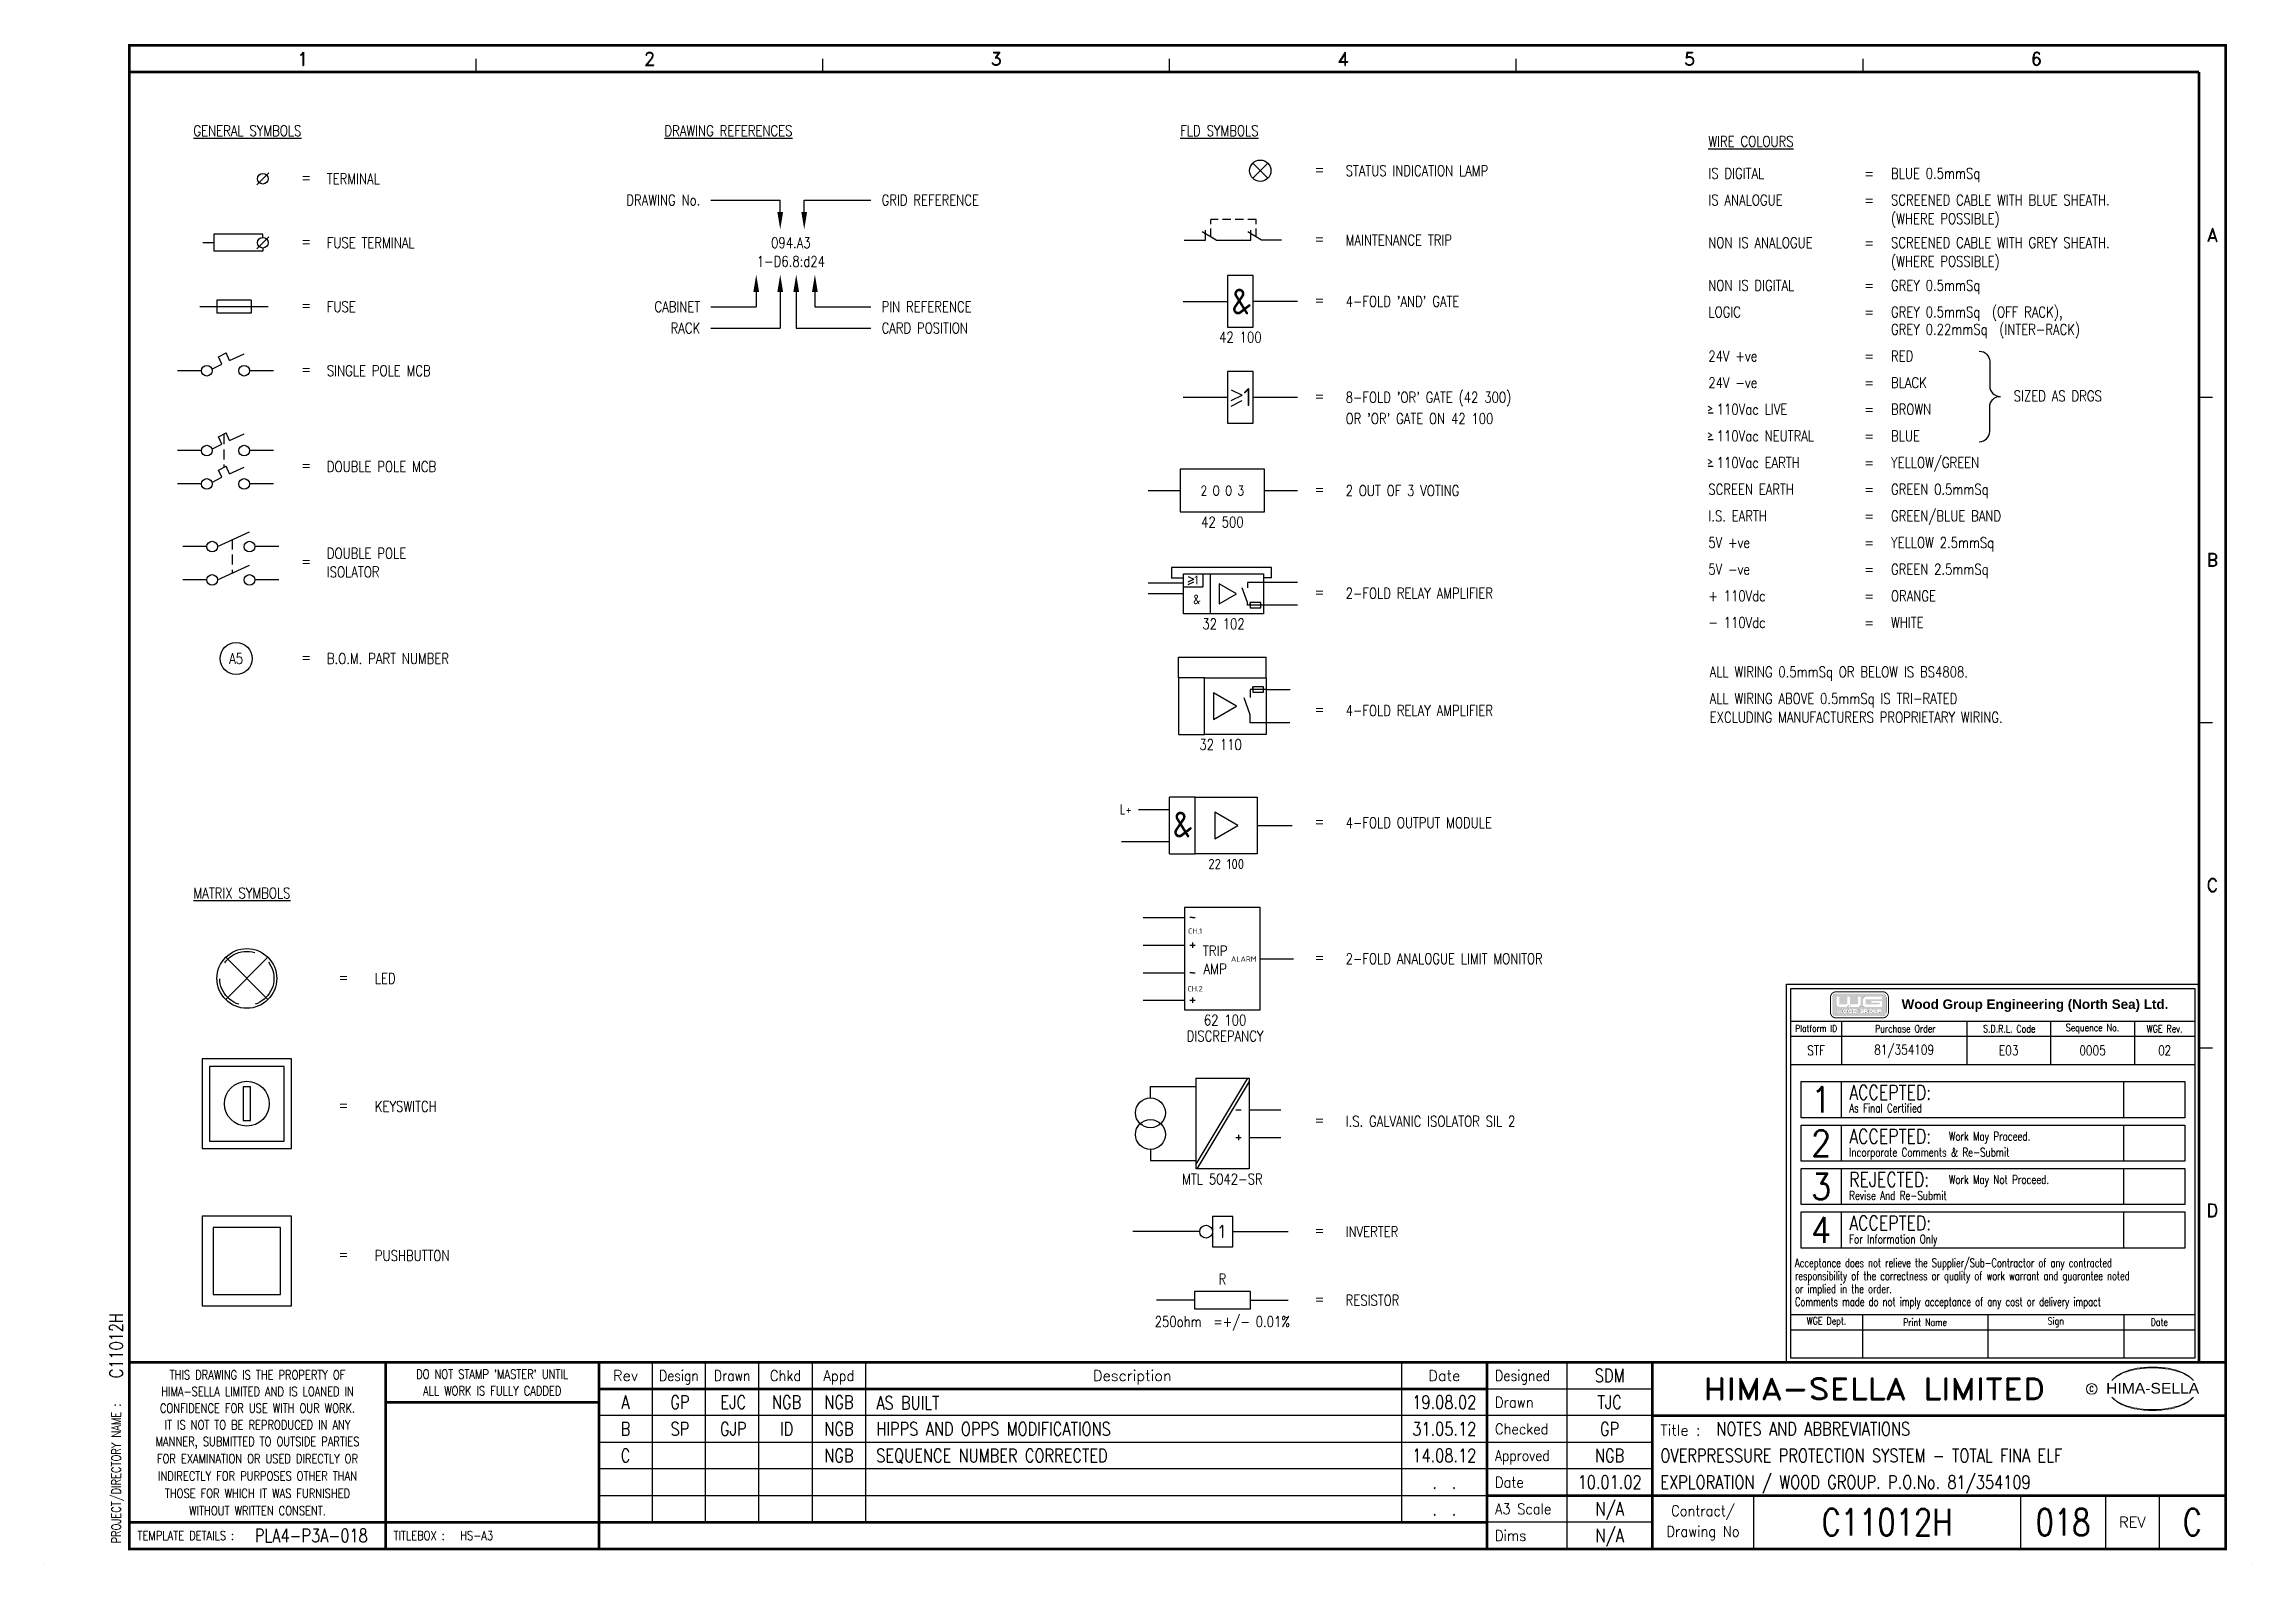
# Model space of a CAD drawing. Extents: x 0 to 414, y 0 to 285.
import ezdxf
from ezdxf.enums import TextEntityAlignment as Align

# ---------------------------------------------------------------- set-up
doc = ezdxf.new("R2010")
doc.units = 0
doc.header["$MEASUREMENT"] = 0
doc.linetypes.add('CONTINU', pattern=[0])
doc.linetypes.add('HIDDEN', pattern=[9.525, 6.35, -3.175])
doc.layers.get('0').update_dxf_attribs({"linetype": 'CONTINUOUS'})
for name, color, linetype in [('01-DRAW', 7, 'CONTINUOUS'), ('02-TEXT', 2, 'CONTINUOUS'), ('COL', 2, 'CONTINU'), ('CUTOUT1', 3, 'HIDDEN'), ('ELAC003$', 7, 'CONTINUOUS'), ('LINE', 1, 'CONTINUOUS'), ('LPK', 1, 'CONTINUOUS'), ('ROW', 2, 'CONTINU'), ('TEXT', 2, 'CONTINUOUS'), ('UPS', 2, 'CONTINUOUS')]:
    doc.layers.add(name, color=color, linetype=linetype)
doc.styles.add('ARIAL', font='arial.ttf', dxfattribs={"height": 2.5})
doc.styles.add('ISO', font='iso.shx', dxfattribs={"height": 2.5})
doc.styles.add('ROMAND', font='ROMAND')
doc.styles.add('ROMANS', font='romans.shx', dxfattribs={"width": 0.8})

msp = doc.modelspace()

# ---------------------------------------------------------------- texts
at = {"color": 1, "linetype": 'Continuous', "insert": (348.2396, 106.073), "char_height": 1.8, "width": 56.3327, "attachment_point": 1}
msp.add_mtext('{\\fSwis721 BT|b1|i0|c0|p34;Wood Group Engineering (North Sea) Ltd.}', dxfattribs=at)
at = {"layer": '01-DRAW', "style": 'ISO'}
for s, height, p in [('1', 3.3768, (225.6063, 219.0492)), ('1', 1.6884, (216.0191, 184.7446)), ('&', 1.809, (216.1382, 181.0858)), ('1', 2.5, (220.8033, 62.5491))]:
    msp.add_text(s, height=height, dxfattribs=at).set_placement(p, align=Align.MIDDLE)
at = {"layer": '02-TEXT', "style": 'ISO', "width": 0.9}
msp.add_text('L+', height=1.9296, dxfattribs=at).set_placement((202.7595, 140.7476), align=Align.CENTER)
at = {"layer": '02-TEXT', "style": 'ISO'}
msp.add_text('22 100', height=1.9296, dxfattribs=at).set_placement((221.6127, 130.4929), align=Align.CENTER)
for s, p in [('CH.1', (215.7765, 118.8737)), ('CH.2', (215.7765, 108.067))]:
    msp.add_text(s, height=1, dxfattribs=at).set_placement(p, align=Align.MIDDLE_CENTER)
at = {"layer": '02-TEXT', "style": 'ROMANS', "width": 0.85}
for s, p in [('TRIP', (219.5416, 115.1729)), ('AMP', (219.5416, 111.7916))]:
    msp.add_text(s, height=1.9296, dxfattribs=at).set_placement(p, align=Align.MIDDLE_CENTER)
at = {"layer": '02-TEXT', "style": 'ISO'}
msp.add_text('ALARM', height=1, dxfattribs=at).set_placement((227.3056, 113.6328), align=Align.MIDDLE_RIGHT)
at = {"layer": 'ELAC003$', "color": 1, "linetype": 'Continuous', "style": 'ROMANS', "width": 0.8}
for s, height, p in [('Platform ID', 1.2758, (332.2267, 100.616)), ('Purchase Order', 1.35, (348.9272, 100.5606)), ('S.D.R.L. Code', 1.35, (368.4235, 100.5606)), ('Sequence No.', 1.35, (384.0323, 100.5606)), ('WGE Rev.', 1.35, (397.5546, 100.5606)), ('WGE Dept.', 1.35, (334.1631, 45.5411)), ('Print Name', 1.35, (352.6356, 45.5411)), ('Sign', 1.35, (377.1548, 45.5411)), ('Date', 1.35, (396.5577, 45.5411))]:
    msp.add_text(s, height=height, dxfattribs=at).set_placement(p, align=Align.MIDDLE)
at = {"layer": 'ELAC003$', "color": 3, "linetype": 'Continuous', "style": 'ROMANS', "width": 0.8889}
for s, p in [('1', (333.1663, 87.2591)), ('2', (333.1663, 79.0867)), ('3', (333.1663, 70.9808)), ('4', (333.1663, 62.8084))]:
    msp.add_text(s, height=4.86, dxfattribs=at).set_placement(p, align=Align.MIDDLE)
at = {"layer": 'ELAC003$', "color": 3, "linetype": 'Continuous', "style": 'ROMANS'}
for s, height, width, p in [('ACCEPTED:', 2.7, 0.8, (338.4173, 88.6079)), ('As Final Certified', 1.62, 0.7333, (338.4173, 85.6902)), ('ACCEPTED:', 2.7, 0.8, (338.4173, 80.3915)), ('Work May Proceed.', 1.62, 0.7333, (357.0989, 80.3915)), ('Incorporate Comments & Re-Submit', 1.62, 0.7333, (338.4173, 77.3924)), ('REJECTED:', 2.7, 0.8, (338.4173, 72.2856)), ('Work May Not Proceed.', 1.62, 0.7333, (357.0989, 72.2856)), ('Revise And Re-Submit', 1.62, 0.7333, (338.4173, 69.2865)), ('ACCEPTED:', 2.7, 0.8, (338.4173, 64.1133)), ('For Information Only', 1.62, 0.7333, (338.4173, 61.1143))]:
    msp.add_text(s, height=height, dxfattribs=dict(at, width=width)).set_placement(p, align=Align.MIDDLE_LEFT)
at = {"layer": 'ELAC003$', "color": 1, "linetype": 'Continuous', "style": 'ROMANS', "width": 0.7}
for s, p in [('Acceptance does not relieve the Supplier/Sub-Contractor of any contracted', (328.2492, 57.4562)), ('responsibility of the correctness or quality of work warrant and guarantee noted', (328.2492, 55.0262)), ('or implied in the order.', (328.2492, 52.5962)), ('Comments made do not imply acceptance of any cost or delivery impact', (328.2492, 50.1662))]:
    msp.add_text(s, height=1.62, dxfattribs=at).set_placement(p, align=Align.TOP_LEFT)
at = {"layer": 'TEXT', "style": 'ROMANS', "width": 0.8}
for s, p in [('%%UGENERAL SYMBOLS', (28, 269)), ('%%UFLD SYMBOLS', (213, 269)), ('TERMINAL', (52.9969, 260)), ('STATUS INDICATION LAMP', (244, 261.5)), ('GRID REFERENCE', (157, 256)), ('FUSE TERMINAL', (53, 248)), ('MAINTENANCE TRIP', (244, 248.5)), ('FUSE', (53, 236)), ('PIN REFERENCE', (157, 236)), ("4-FOLD 'AND' GATE", (244, 237)), ('CARD POSITION', (157, 232)), ('SINGLE POLE MCB', (53, 224)), ("8-FOLD 'OR' GATE (42 300)", (244, 219)), ("OR 'OR' GATE ON 42 100", (244, 215)), ('DOUBLE POLE MCB', (53, 206)), ('2 OUT OF 3 VOTING', (244, 201.5)), ('DOUBLE POLE', (53, 189.75)), ('ISOLATOR', (53, 186.25)), ('2-FOLD RELAY AMPLIFIER', (244, 182.25)), ('B.O.M. PART NUMBER', (53, 170)), ('4-FOLD RELAY AMPLIFIER', (244, 160.25)), ('4-FOLD OUTPUT MODULE', (244, 139.206)), ('%%UMATRIX SYMBOLS', (28, 126)), ('2-FOLD ANALOGUE LIMIT MONITOR', (244, 113.706)), ('LED', (62, 110)), ('KEYSWITCH', (62, 86)), ('I.S. GALVANIC ISOLATOR SIL 2', (244, 83.206)), ('INVERTER', (244, 62.5)), ('PUSHBUTTON', (62, 58)), ('RESISTOR', (244, 49.6379))]:
    msp.add_text(s, height=2, dxfattribs=at).set_placement(p, align=Align.MIDDLE_LEFT)
for s, height, p in [('%%UDRAWING REFERENCES', 2, (128.2895, 269)), ('094.A3', 2, (140, 248)), ('1-D6.8:d24', 2, (140, 244.5)), ('2 O O 3', 1.8, (220.9, 201.5)), ('A5', 2, (36, 170)), ('STF', 1.8, (332.2029, 96.5075)), ('81/354109', 1.8, (348.7153, 96.5075)), ('E03', 1.8, (368.3175, 96.5075)), ('0005', 1.8, (384.0325, 96.5075)), ('02', 1.8, (397.5545, 96.5075))]:
    msp.add_text(s, height=height, dxfattribs=at).set_placement(p, align=Align.MIDDLE)
for s, p in [('%%UWIRE COLOURS', (312, 266)), ('IS DIGITAL', (312, 260)), ('=', (341.25, 260)), ('BLUE 0.5mmSq', (346.25, 260)), ('IS ANALOGUE', (312, 255)), ('SCREENED CABLE WITH BLUE SHEATH.', (346.25, 255)), ('=', (341.25, 255)), ('(WHERE POSSIBLE)', (346.25, 251.5)), ('NON IS ANALOGUE', (312, 247)), ('SCREENED CABLE WITH GREY SHEATH.', (346.25, 247)), ('=', (341.25, 247)), ('(WHERE POSSIBLE)', (346.25, 243.5)), ('NON IS DIGITAL', (312, 239)), ('=', (341.25, 239)), ('GREY 0.5mmSq', (346.25, 239)), ('LOGIC', (312, 234)), ('GREY 0.5mmSq  (OFF RACK),', (346.25, 234)), ('=', (341.25, 234)), ('GREY 0.22mmSq  (INTER-RACK)', (346.25, 230.75)), ('24V +ve', (312, 225.75)), ('RED', (346.25, 225.75)), ('=', (341.25, 225.75)), ('24V -ve', (312, 220.75)), ('=', (341.25, 220.75)), ('BLACK', (346.25, 220.75)), ('SIZED AS DRGS', (369.25, 218.25)), ('110Vac LIVE', (313.5773, 215.75)), ('=', (341.25, 215.75)), ('BROWN', (346.25, 215.75)), ('110Vac NEUTRAL', (313.5773, 210.75)), ('=', (341.25, 210.75)), ('BLUE', (346.25, 210.75)), ('110Vac EARTH', (313.5773, 205.75)), ('YELLOW/GREEN', (346.25, 205.75)), ('=', (341.25, 205.75)), ('SCREEN EARTH', (312, 200.75)), ('=', (341.25, 200.75)), ('GREEN 0.5mmSq', (346.25, 200.75)), ('I.S. EARTH', (312, 195.75)), ('=', (341.25, 195.75)), ('GREEN/BLUE BAND', (346.25, 195.75)), ('5V +ve', (312, 190.75)), ('=', (341.25, 190.75)), ('YELLOW 2.5mmSq', (346.25, 190.75)), ('5V -ve', (312, 185.75)), ('=', (341.25, 185.75)), ('GREEN 2.5mmSq', (346.25, 185.75)), ('+ 110Vdc', (312, 180.75)), ('ORANGE', (346.25, 180.75)), ('=', (341.25, 180.75)), ('- 110Vdc', (312, 175.75)), ('=', (341.25, 175.75)), ('WHITE', (346.25, 175.75)), ('ALL WIRING 0.5mmSq OR BELOW IS BS4808.', (312.25, 166.5)), ('ALL WIRING ABOVE 0.5mmSq IS TRI-RATED', (312.25, 161.5)), ('EXCLUDING MANUFACTURERS PROPRIETARY WIRING.', (312.25, 158))]:
    msp.add_text(s, height=2, dxfattribs=at).set_placement(p)
for s, p in [('=', (240, 261.75)), ('=', (50, 260.25)), ('DRAWING No.', (123, 256)), ('=', (50, 248.25)), ('=', (240, 248.75)), ('=', (50, 236.25)), ('CABINET', (123, 236)), ('=', (240, 237.25)), ('RACK', (123, 232)), ('=', (50, 224.25)), ('=', (240, 219.25)), ('=', (50, 206.25)), ('=', (240, 201.75)), ('=', (50, 188.25)), ('=', (240, 182.5)), ('=', (50, 170.25)), ('=', (240, 160.5)), ('=', (240, 139.456)), ('=', (240, 113.956)), ('=', (57, 110.25)), ('=', (57, 86.25)), ('=', (240, 83.456)), ('=', (240, 62.75)), ('=', (57, 58.25)), ('=', (240, 49.8879))]:
    msp.add_text(s, height=2, dxfattribs=at).set_placement(p, align=Align.MIDDLE_RIGHT)
for s, p in [('42 100', (224.2642, 229.2817)), ('42 500', (220.9001, 194.6056)), ('32 102', (221.1086, 175.507)), ('32 110', (220.562, 152.8556)), ('DISCREPANCY', (221.4, 98.185)), ('62 100', (221.4, 101.185)), ('MTL 5042-SR', (220.9, 71.3686)), ('R', (220.9, 52.6186)), ('250ohm  =+/- 0.01%', (220.9, 44.6186))]:
    msp.add_text(s, height=2, dxfattribs=at).set_placement(p, align=Align.CENTER)
at = {"layer": 'TEXT', "style": 'ROMANS'}
for p in [(311.8, 216.4786), (311.8, 211.4786), (311.8, 206.4786)]:
    msp.add_text('>', height=1, dxfattribs=at).set_placement(p)
at = {"layer": 'UPS', "insert": (156, 31.6443), "char_height": 2.5, "width": 87, "attachment_point": 1, "rotation": 0.068755, "style": 'ROMANS'}
msp.add_mtext('AS BUILT', dxfattribs=at)
at = {"layer": 'UPS', "char_height": 2.5, "width": 87, "attachment_point": 1, "style": 'ROMANS'}
for s, insert in [('HIPPS AND OPPS MODIFICATIONS', (156, 26.75)), ('SEQUENCE NUMBER CORRECTED', (156, 21.75))]:
    msp.add_mtext(s, dxfattribs=dict(at, insert=insert))

# ---------------------------------------------------------------- blocks, each defined once
blk = doc.blocks.new('EDREV')
at = {"color": 2, "style": 'ROMANS', "width": 0.8}
for tag, p in [('DES', (129.2, 29.25)), ('DRN', (139.2, 29.25)), ('CHKD', (149.2, 29.25)), ('DES', (129.2, 24.25)), ('DRN', (139.2, 24.25)), ('CHKD', (149.2, 24.25)), ('DES', (129.2, 19.25)), ('DRN', (139.2, 19.25)), ('CHKD', (149.2, 19.25)), ('DES', (129.2, 14.25)), ('DRN', (139.2, 14.25)), ('CHKD', (149.2, 14.25)), ('DES', (129.2, 9.25)), ('DRN', (139.2, 9.25)), ('CHKD', (149.2, 9.25))]:
    blk.add_attdef(tag, text='', height=2.5, dxfattribs=at).set_placement(p, align=Align.CENTER)
blk = doc.blocks.new('AND')
at = {"layer": '01-DRAW', "style": 'ISO'}
blk.add_text('&', height=4.8241, dxfattribs=at).set_placement((183.3356, 222.2201), align=Align.MIDDLE)
blk = doc.blocks.new('HS-A3')
at = {"color": 1}
for p, q in [((81, 280), (81, 282.5)), ((146, 280), (146, 282.5)), ((211, 280), (211, 282.5)), ((276, 280), (276, 282.5)), ((341, 280), (341, 282.5)), ((404, 219), (406.5, 219)), ((404, 158), (406.5, 158)), ((404, 97), (406.5, 97)), ((114, 38), (114, 8)), ((124, 8), (124, 38)), ((134, 8), (134, 38)), ((144, 38), (144, 8)), ((154, 38), (154, 8)), ((254.5, 38), (254.5, 8)), ((285.5, 38), (285.5, 3)), ((270.5, 33), (301.5, 33)), ((301.5, 28), (104, 28)), ((104, 23), (301.5, 23)), ((301.5, 18), (104, 18)), ((104, 13), (270.5, 13)), ((320.5, 13), (320.5, 3)), ((370.5, 13), (370.5, 3)), ((386.5, 3), (386.5, 13)), ((396.5, 13), (396.5, 3)), ((301.5, 8), (270.5, 8)), ((0, 0), (0, 0.025)), ((413.9, 0), (413.9, 0.025))]:
    blk.add_line(p, q, dxfattribs=at)
at = {"color": 1, "const_width": 0.5}
blk.add_lwpolyline([(16, 3), (409, 3), (409, 285), (16, 285)], close=True, dxfattribs=at)
for points in [[(16, 280), (404, 280)], [(404, 38), (404, 280)], [(409, 38), (16, 38)], [(64, 3), (64, 38)], [(104, 3), (104, 38)], [(270.5, 38), (270.5, 3)], [(301.5, 3), (301.5, 38)], [(270.5, 33), (104, 33)], [(104, 30.5), (64, 30.5)], [(409, 28), (301.5, 28)], [(270.5, 13), (409, 13)], [(270.5, 8), (16, 8)]]:
    blk.add_lwpolyline(points, dxfattribs=at)
at = {"color": 3, "lineweight": 13}
blk.add_circle((383.8795, 33), 1, dxfattribs=at)
for centre, radius, start, end in [((392.604, 29.3277), 7.2401, 106.0532, 133.5024), ((392.8763, 29.5135), 7.2999, 130.419, 136.057), ((392.1149, 30.6001), 5.9804, 122.244, 131.6154), ((391.752, 31.2819), 5.2104, 111.8206, 122.8668), ((393.7772, 27.1992), 9.7601, 107.5931, 113.9452), ((395.0991, 20.9965), 15.9367, 89.2698, 106.3911), ((394.0978, 26.015), 10.9859, 96.0146, 107.3203), ((395.2933, 18.8099), 18.2818, 92.8917, 97.3734), ((395.2419, 21.3644), 15.7281, 89.7805, 93.1738), ((395.5053, 20.9965), 15.9367, 73.6089, 90.7302), ((395.3626, 21.3644), 15.7281, 86.8262, 90.2195), ((395.3112, 18.8099), 18.2818, 82.6266, 87.1083), ((396.5067, 26.015), 10.9859, 72.6797, 83.9854), ((396.8272, 27.1992), 9.7601, 66.0548, 72.4069), ((398.0005, 29.3277), 7.2401, 46.4976, 73.9468), ((398.8524, 31.2819), 5.2104, 57.1332, 68.1794), ((398.4895, 30.6001), 5.9804, 48.3846, 57.756), ((397.7282, 29.5135), 7.2999, 43.943, 49.581), ((392.8763, 36.545), 7.2999, 223.943, 229.581), ((392.604, 36.7308), 7.2401, 226.4976, 253.9468), ((392.1149, 35.4585), 5.9804, 228.3846, 237.756), ((391.752, 34.7766), 5.2104, 237.1332, 248.1794), ((393.7772, 38.8593), 9.7601, 246.0548, 252.4069), ((395.0991, 45.062), 15.9367, 253.6089, 270.7302), ((394.0978, 40.0435), 10.9859, 252.6797, 263.9854), ((395.2933, 47.2486), 18.2818, 262.6266, 267.1083), ((395.2419, 44.6941), 15.7281, 266.8262, 270.2195), ((395.5053, 45.062), 15.9367, 269.2698, 286.3911), ((395.3626, 44.6941), 15.7281, 269.7805, 273.1738), ((395.3112, 47.2486), 18.2818, 272.8917, 277.3734), ((396.5067, 40.0435), 10.9859, 276.0146, 287.3203), ((396.8272, 38.8593), 9.7601, 287.5931, 293.9452), ((398.0005, 36.7308), 7.2401, 286.0532, 313.5024), ((398.8524, 34.7766), 5.2104, 291.8206, 302.8668), ((398.4895, 35.4585), 5.9804, 302.244, 311.6154), ((397.7282, 36.545), 7.2999, 310.419, 316.057)]:
    blk.add_arc(centre, radius, start, end, dxfattribs=at)
at = {"color": 2, "style": 'ROMAND'}
for s, p in [('1', (48.5, 282.5)), ('2', (113.5, 282.5)), ('3', (178.5, 282.5)), ('4', (243.5, 282.5)), ('5', (308.5, 282.5)), ('6', (373.5, 282.5)), ('A', (406.5, 249.5)), ('B', (406.5, 188.5)), ('C', (406.5, 127.5)), ('D', (406.5, 66.5))]:
    blk.add_text(s, height=2.5, dxfattribs=at).set_placement(p, align=Align.MIDDLE)
at = {"color": 3, "lineweight": 13, "style": 'ROMANS', "width": 0.8}
for s, p in [('HIMA-SELLA LIMITED AND IS LOANED IN', (40, 32.5193)), ('THIS DRAWING IS THE PROPERTY OF', (40, 35.6443)), ("DO NOT STAMP 'MASTER' UNTIL", (84, 35.7693)), ('ALL WORK IS FULLY CADDED', (84, 32.6443)), ('CONFIDENCE FOR USE WITH OUR WORK.', (40, 29.3879)), ('IT IS NOT TO BE REPRODUCED IN ANY', (40, 26.2629)), ('MANNER, SUBMITTED TO OUTSIDE PARTIES', (40, 23.1379)), ('FOR EXAMINATION OR USED DIRECTLY OR', (40, 19.9054)), ('INDIRECTLY FOR PURPOSES OTHER THAN', (40, 16.6554)), ('THOSE FOR WHICH IT WAS FURNISHED', (40, 13.4054)), ('WITHOUT WRITTEN CONSENT.', (40, 10.1554))]:
    blk.add_text(s, height=1.7, dxfattribs=at).set_placement(p, align=Align.MIDDLE_CENTER)
at = {"color": 4, "style": 'ROMAND'}
for s, p in [('Rev', (109, 34.5)), ('Description', (204, 34.5)), ('Date', (262.5, 34.5))]:
    blk.add_text(s, height=2, dxfattribs=at).set_placement(p, align=Align.CENTER)
for s, width, p in [('Design', 0.85, (119, 34.5)), ('Drawn', 0.85, (129, 34.5)), ('Chkd', 0.9, (139, 34.5)), ('Appd', 0.9, (149, 34.5))]:
    blk.add_text(s, height=2, dxfattribs=dict(at, width=width)).set_placement(p, align=Align.CENTER)
for s, width, p in [('Designed', 0.87, (272, 34.5)), ('Drawn', 0.9, (272, 29.5)), ('Checked', 0.9, (272, 24.5)), ('Approved', 0.85, (272, 19.5)), ('Date', 0.9, (272, 14.5)), ('A3 Scale', 0.9, (272, 9.5)), ('Dims', 0.9, (272, 4.5))]:
    blk.add_text(s, height=2, dxfattribs=dict(at, width=width)).set_placement(p)
at = {"color": 1, "style": 'ROMAND', "width": 1.15}
blk.add_text('HIMA-SELLA LIMITED', height=4, dxfattribs=at).set_placement((343.0965, 33), align=Align.MIDDLE)
at = {"color": 3, "lineweight": 13, "style": 'ROMANS', "width": 0.8}
blk.add_text('C', height=1, dxfattribs=at).set_placement((383.8436, 32.5), align=Align.CENTER)
at = {"color": 1, "style": 'ARIAL', "width": 1.05}
blk.add_text('HIMA-SELLA', height=2, dxfattribs=at).set_placement((395.3022, 32.1293), align=Align.CENTER)
at = {"color": 3, "style": 'ROMANS', "width": 0.8}
blk.add_text('PROJECT/DIRECTORY NAME :', height=1.7, rotation=90, dxfattribs=at).set_placement((13.5, 4), align=Align.MIDDLE_LEFT)
at = {"color": 4, "style": 'ROMAND'}
blk.add_text('Title :', height=2, dxfattribs=at).set_placement((303, 24.25))
at = {"color": 4, "style": 'ROMAND', "width": 0.9}
for s, p in [('Contract/', (311, 10)), ('Drawing No', (311, 6))]:
    blk.add_text(s, height=2, dxfattribs=at).set_placement(p, align=Align.MIDDLE)
at = {"color": 4, "style": 'ROMAND'}
blk.add_text('REV', height=2, dxfattribs=at).set_placement((391.5, 8), align=Align.MIDDLE)
at = {"color": 3, "style": 'ROMANS', "width": 0.8}
for s, p in [('TEMPLATE DETAILS :', (17.5, 5.5)), ('TITLEBOX :', (65.5, 5.5)), ('HS-A3', (78, 5.5))]:
    blk.add_text(s, height=1.7, dxfattribs=at).set_placement(p, align=Align.MIDDLE_LEFT)
at = {"layer": 'COL', "style": 'ROMAND', "flags": 9}
for tag, p in [('COL1', (48.5, 282.5)), ('COL2', (113.5, 282.5)), ('COL3', (178.5, 282.5)), ('COL4', (243.5, 282.5)), ('COL5', (308.5, 282.5)), ('COL6', (373.5, 282.5))]:
    blk.add_attdef(tag, p, '', height=2.5, dxfattribs=at)
at = {"layer": 'ROW', "style": 'ROMAND', "flags": 9}
for tag, p in [('ROW1', (406.5, 249.5)), ('ROW2', (406.5, 188.5)), ('ROW3', (406.5, 127.5)), ('ROW4', (406.5, 66.5))]:
    blk.add_attdef(tag, p, '', height=2.5, dxfattribs=at)
at = {"layer": 'UPS', "color": 3, "style": 'ROMANS', "width": 0.8, "flags": 8}
blk.add_attdef('PROJS->NOMPRO', text='', height=1.7, rotation=90, dxfattribs=at).set_placement((13.5, 35), align=Align.MIDDLE_LEFT)
at = {"layer": 'UPS', "style": 'ROMANS', "width": 2.7474, "flags": 8}
blk.add_attdef('PLANOS->MCAN1', text='', height=2.5, rotation=0.069611, dxfattribs=at).set_placement((156, 31.6443), (243, 31.75), align=Align.FIT)
at = {"layer": 'UPS', "style": 'ROMANS', "width": 0.8, "flags": 8}
for tag, height, p in [('PLANOS->VERIF', 2.5, (293.5, 34.25)), ('PLANOS->CANVI1', 2.5, (109, 29.25)), ('PLANOS->NCAN1', 2.5, (149, 29.25)), ('PLANOS->DCAN1', 2.5, (262.5, 29.25)), ('PLANOS->ORIG', 2.5, (293.5, 29.25)), ('PLANOS->CANVI2', 2.5, (109, 24.25)), ('PLANOS->NCAN2', 2.5, (149, 24.25)), ('PLANOS->DCAN2', 2.5, (262.5, 24.25)), ('PLANOS->HECHF', 2.5, (293.5, 24.25)), ('PLANOS->CANVI3', 2.5, (109, 19.25)), ('PLANOS->NCAN3', 2.5, (149, 19.25)), ('PLANOS->DCAN3', 2.5, (262.5, 19.25)), ('PLANOS->HECHD', 2.5, (293.5, 19.25)), ('PLANOS->CANVI4', 2.5, (109, 14.25)), ('PLANOS->NCAN4', 2.5, (149, 14.25)), ('PLANOS->DCAN4', 2.5, (262.5, 14.25)), ('PLANOS->DATACREA', 2.5, (293.5, 14.25)), ('PLANOS->CANVI5', 2.5, (109, 9.25)), ('PLANOS->NCAN5', 2.5, (149, 9.25)), ('PLANOS->DCAN5', 2.5, (262.5, 9.25)), ('PLANOS->NR1', 2.5, (293.5, 9.25)), ('PROJS->DESCPRO3', 5, (345.5, 5.5)), ('PLANOS->PLANO', 5, (378.5, 5.5)), ('PLANOS->USER', 5, (402.75, 5.5)), ('PLANOS->NR2', 2.5, (293.5, 4.25))]:
    blk.add_attdef(tag, text='', height=height, dxfattribs=at).set_placement(p, align=Align.CENTER)
at = {"layer": 'UPS', "style": 'ROMANS', "flags": 8}
for tag, width, p, p2 in [('PLANOS->MCAN2', 2.6868, (156, 26.75), (243, 26.75)), ('PLANOS->MCAN3', 2.6868, (156, 21.75), (243, 21.75)), ('PLANOS->MCAN4', 2.6769, (156, 16.75), (243, 16.75)), ('PLANOS->MCAN5', 2.6868, (156, 11.75), (243, 11.75))]:
    blk.add_attdef(tag, text='', height=2.5, dxfattribs=dict(at, width=width)).set_placement(p, p2, align=Align.FIT)
at = {"layer": 'UPS', "style": 'ROMANS', "width": 0.8, "flags": 8}
blk.add_attdef('PLANOS->DENOM', (313.5, 24.25), '', height=2.5, dxfattribs=at)
at = {"layer": 'UPS', "color": 4, "style": 'ROMANS', "width": 0.8, "flags": 8}
for tag, p in [('PROJS->DESCPRO1', (303, 19.25)), ('PROJS->DESCPRO2', (303, 14.25))]:
    blk.add_attdef(tag, p, '', height=2.5, dxfattribs=at)
at = {"layer": 'UPS', "color": 3, "style": 'ROMANS', "width": 0.8, "flags": 8}
blk.add_attdef('PLANOS->PROTOTIPO', text='', height=1.7, dxfattribs=at).set_placement((39.5, 5.5), align=Align.MIDDLE_LEFT)
at = {"layer": 'UPS', "style": 'ROMANS', "width": 0.8, "flags": 8}
blk.add_attdef('PLANOS->OBS4', text='', height=2.5, dxfattribs=at).set_placement((107, 5.5), align=Align.MIDDLE_LEFT)

# ---------------------------------------------------------------- hatches: boundary and pattern name
at = {"linetype": 'Continuous'}
h = msp.add_hatch(color=1, dxfattribs=at)
edge = h.paths.add_edge_path(flags=16)
edge.add_line((341.6261, 106.0573), (344.5759, 106.0573))
edge.add_line((344.5759, 106.0573), (344.5759, 106.5575))
edge.add_line((344.5759, 106.5575), (341.3699, 106.5575))
edge.add_arc((341.3699, 106.1924), 0.3652, 90.001327, 179.998673)
edge.add_line((341.0047, 106.1924), (341.0047, 105.0248))
edge.add_arc((341.3699, 105.0248), 0.3652, 180.002111, 269.999458)
edge.add_line((341.3699, 104.6597), (344.5759, 104.6597))
edge.add_line((344.5759, 104.6597), (344.5759, 105.7651))
edge.add_line((344.5759, 105.7651), (342.5712, 105.7651))
edge.add_line((342.5712, 105.7651), (342.5712, 105.4365))
edge.add_line((342.5712, 105.4365), (344.1085, 105.4365))
edge.add_line((344.1085, 105.4365), (344.1085, 105.1225))
edge.add_line((344.1085, 105.1225), (341.6261, 105.1225))
edge.add_arc((341.6261, 105.2503), 0.1278, 180.001327, 269.998673, ccw=False)
edge.add_line((341.4983, 105.2503), (341.4983, 105.9295))
edge.add_arc((341.6261, 105.9295), 0.1278, 90.001327, 179.998673, ccw=False)
edge = h.paths.add_edge_path(flags=16)
edge.add_arc((342.6639, 103.9698), 0.2294, 359.716536, 449.713883)
edge.add_line((342.6651, 104.1991), (342.2501, 104.1991))
edge.add_arc((342.2512, 103.9697), 0.2294, 90.284862, 180.282208)
edge.add_line((342.0219, 103.9686), (342.0219, 103.7632))
edge.add_arc((342.2512, 103.7621), 0.2294, 179.716549, 269.713896)
edge.add_line((342.2501, 103.5327), (342.6651, 103.5327))
edge.add_arc((342.6639, 103.7621), 0.2294, 270.28736, 360.284707)
edge.add_line((342.8933, 103.7632), (342.8933, 103.9686))
edge = h.paths.add_edge_path(flags=0)
edge.add_arc((344.2791, 103.9515), 0.081, -90, 90, ccw=False)
edge.add_line((344.2791, 103.8705), (344.0716, 103.8705))
edge.add_arc((344.0716, 103.9515), 0.081, 90, 270, ccw=False)
edge.add_line((344.0716, 104.0325), (344.2791, 104.0325))
edge = h.paths.add_edge_path(flags=16)
edge.add_line((344.0208, 103.5327), (344.0208, 103.6898))
edge.add_line((344.0208, 103.6898), (344.2948, 103.6898))
edge.add_arc((344.2948, 103.9444), 0.2547, 270, 450)
edge.add_line((344.2948, 104.1991), (343.8277, 104.1991))
edge.add_line((343.8277, 104.1991), (343.8277, 103.5327))
edge.add_line((343.8277, 103.5327), (344.0208, 103.5327))
edge = h.paths.add_edge_path(flags=16)
edge.add_line((343.4362, 103.6993), (343.2815, 103.6993))
edge.add_arc((343.2821, 103.814), 0.1147, 179.716549, 269.713896, ccw=False)
edge.add_line((343.1674, 103.8146), (343.1674, 104.1991))
edge.add_line((343.1674, 104.1991), (342.9495, 104.1991))
edge.add_line((342.9495, 104.1991), (342.9495, 103.7632))
edge.add_arc((343.1789, 103.7621), 0.2294, 179.715293, 269.71264)
edge.add_line((343.1777, 103.5327), (343.5399, 103.5327))
edge.add_arc((343.5388, 103.7621), 0.2294, 270.286104, 360.283451)
edge.add_line((343.7682, 103.7632), (343.7682, 104.1991))
edge.add_line((343.7682, 104.1991), (343.5503, 104.1991))
edge.add_line((343.5503, 104.1991), (343.5503, 103.8146))
edge.add_arc((343.4356, 103.814), 0.1147, -89.713896, 0.283451, ccw=False)
edge = h.paths.add_edge_path(flags=0)
edge.add_arc((342.5608, 103.9178), 0.1147, 359.716549, 449.713896)
edge.add_line((342.5613, 104.0325), (342.3538, 104.0325))
edge.add_arc((342.3544, 103.9178), 0.1147, 90.286104, 180.283451)
edge.add_line((342.2397, 103.9173), (342.2397, 103.8146))
edge.add_arc((342.3544, 103.814), 0.1147, 179.716549, 269.713896)
edge.add_line((342.3538, 103.6993), (342.5613, 103.6993))
edge.add_arc((342.5608, 103.814), 0.1147, 270.286104, 360.283451)
edge.add_line((342.6754, 103.8146), (342.6754, 103.9173))
edge = h.paths.add_edge_path(flags=0)
edge.add_arc((338.7044, 103.9178), 0.1147, 359.714038, 449.711385)
edge.add_line((338.705, 104.0325), (338.4975, 104.0325))
edge.add_arc((338.4981, 103.9178), 0.1147, 90.286104, 180.283451)
edge.add_line((338.3834, 103.9173), (338.3834, 103.8146))
edge.add_arc((338.4981, 103.814), 0.1147, 179.716549, 269.713896)
edge.add_line((338.4975, 103.6993), (338.705, 103.6993))
edge.add_arc((338.7044, 103.814), 0.1147, 270.288615, 360.285962)
edge.add_line((338.8191, 103.8146), (338.8191, 103.9173))
edge = h.paths.add_edge_path(flags=16)
edge.add_arc((338.8076, 103.9697), 0.2294, 359.717792, 449.715138)
edge.add_line((338.8087, 104.1991), (338.3937, 104.1991))
edge.add_arc((338.3949, 103.9697), 0.2294, 90.284862, 180.282208)
edge.add_line((338.1655, 103.9686), (338.1655, 103.7632))
edge.add_arc((338.3949, 103.7621), 0.2294, 179.716549, 269.713896)
edge.add_line((338.3937, 103.5327), (338.8087, 103.5327))
edge.add_arc((338.8076, 103.7621), 0.2294, 270.286104, 360.283451)
edge.add_line((339.037, 103.7632), (339.037, 103.9686))
edge = h.paths.add_edge_path(flags=0)
edge.add_arc((337.7644, 103.9178), 0.1147, 359.716549, 449.713896)
edge.add_line((337.7649, 104.0325), (337.5574, 104.0325))
edge.add_arc((337.558, 103.9178), 0.1147, 90.286104, 180.283451)
edge.add_line((337.4433, 103.9173), (337.4433, 103.8146))
edge.add_arc((337.558, 103.814), 0.1147, 179.716549, 269.713896)
edge.add_line((337.5574, 103.6993), (337.7649, 103.6993))
edge.add_arc((337.7644, 103.814), 0.1147, 270.286104, 360.283451)
edge.add_line((337.879, 103.8146), (337.879, 103.9173))
h.paths.add_polyline_path([(337.2364, 104.1987), (337.0246, 103.5341), (336.8128, 103.5341), (336.6522, 103.954), (336.4915, 103.5341), (336.2797, 103.5341), (336.0679, 104.1987), (336.2651, 104.1987), (336.3966, 103.7714), (336.5645, 104.195), (336.7398, 104.195), (336.9078, 103.7714), (337.0465, 104.1987)], flags=16)
edge = h.paths.add_edge_path(flags=16)
edge.add_arc((337.8675, 103.9697), 0.2294, 359.717792, 449.715138)
edge.add_line((337.8687, 104.1991), (337.4537, 104.1991))
edge.add_arc((337.4548, 103.9698), 0.2294, 90.286117, 180.283464)
edge.add_line((337.2255, 103.9686), (337.2255, 103.7632))
edge.add_arc((337.4548, 103.7621), 0.2294, 179.715293, 269.71264)
edge.add_line((337.4537, 103.5327), (337.8687, 103.5327))
edge.add_arc((337.8675, 103.7621), 0.2294, 270.286104, 360.283451)
edge.add_line((338.0969, 103.7632), (338.0969, 103.9686))
edge = h.paths.add_edge_path(flags=0)
edge.add_arc((339.6116, 103.814), 0.1147, 270.286104, 360.283451)
edge.add_line((339.7262, 103.8146), (339.7262, 103.9173))
edge.add_arc((339.6116, 103.9178), 0.1147, 359.716549, 449.713896)
edge.add_line((339.6121, 104.0325), (339.2696, 104.0325))
edge.add_line((339.2696, 104.0325), (339.2696, 103.6993))
edge.add_line((339.2696, 103.6993), (339.6121, 103.6993))
edge = h.paths.add_edge_path(flags=16)
edge.add_arc((339.7147, 103.9697), 0.2294, 359.717792, 449.715138)
edge.add_line((339.7159, 104.1991), (339.0816, 104.1991))
edge.add_line((339.0816, 104.1991), (339.0816, 103.5327))
edge.add_line((339.0816, 103.5327), (339.7159, 103.5327))
edge.add_arc((339.7147, 103.7621), 0.2294, 270.286104, 360.283451)
edge.add_line((339.9441, 103.7632), (339.9441, 103.9686))
edge = h.paths.add_edge_path(flags=16)
edge.add_arc((340.8801, 103.9892), 0.0434, 0.001327, 89.998673)
edge.add_line((340.8801, 104.0325), (340.6158, 104.0325))
edge.add_arc((340.6164, 103.9178), 0.1147, 90.286104, 180.283451)
edge.add_line((340.5017, 103.9173), (340.5017, 103.8146))
edge.add_arc((340.6164, 103.814), 0.1147, 179.716549, 269.713896)
edge.add_line((340.6158, 103.6993), (340.8801, 103.6993))
edge.add_arc((340.8801, 103.7427), 0.0434, 270, 450)
edge.add_line((340.8801, 103.786), (340.7048, 103.786))
edge.add_line((340.7048, 103.786), (340.7048, 103.9029))
edge.add_line((340.7048, 103.9029), (341.1284, 103.9029))
edge.add_line((341.1284, 103.9029), (341.1284, 103.7632))
edge.add_arc((340.899, 103.7621), 0.2294, -89.713896, 0.283451, ccw=False)
edge.add_line((340.9001, 103.5327), (340.5121, 103.5327))
edge.add_arc((340.5132, 103.7621), 0.2294, 179.716549, 269.713896, ccw=False)
edge.add_line((340.2839, 103.7632), (340.2839, 103.9686))
edge.add_arc((340.5132, 103.9697), 0.2294, 90.284862, 180.282208, ccw=False)
edge.add_line((340.5121, 104.1991), (340.9001, 104.1991))
edge.add_arc((340.899, 103.9697), 0.2294, -0.282208, 89.715138, ccw=False)
edge.add_line((341.1284, 103.9686), (341.1284, 103.954))
edge.add_line((341.1284, 103.954), (340.9234, 103.954))
edge.add_line((340.9234, 103.954), (340.9234, 103.9892))
edge = h.paths.add_edge_path(flags=0)
edge.add_line((341.4482, 104.0325), (341.6557, 104.0325))
edge.add_arc((341.6557, 103.9515), 0.081, -90, 90, ccw=False)
edge.add_line((341.6557, 103.8705), (341.4482, 103.8705))
edge.add_arc((341.4482, 103.9515), 0.081, 90, 270, ccw=False)
edge = h.paths.add_edge_path(flags=16)
edge.add_line((341.7683, 103.5327), (341.9261, 103.5327))
edge.add_line((341.9261, 103.5327), (341.9261, 103.6898))
edge.add_arc((341.8451, 103.6897), 0.081, 0.000401, 81.621205)
edge.add_arc((341.6714, 103.9444), 0.2547, 316.742649, 359.995675)
edge.add_arc((341.6714, 103.9444), 0.2547, 0.002451, 89.999798)
edge.add_line((341.6714, 104.1991), (341.2042, 104.1991))
edge.add_line((341.2042, 104.1991), (341.2042, 103.5327))
edge.add_line((341.2042, 103.5327), (341.3974, 103.5327))
edge.add_line((341.3974, 103.5327), (341.3974, 103.6898))
edge.add_line((341.3974, 103.6898), (341.6873, 103.6898))
edge.add_arc((341.6873, 103.6087), 0.081, -0.00221, 89.995137, ccw=False)
edge.add_line((341.7683, 103.6087), (341.7683, 103.5327))
edge = h.paths.add_edge_path()
edge.add_line((345.4034, 106.4078), (345.4034, 103.6838))
edge.add_arc((344.6731, 103.6838), 0.7303, 270.001327, 359.998673, ccw=False)
edge.add_line((344.6731, 102.9535), (335.9803, 102.9535))
edge.add_arc((335.9803, 103.6838), 0.7303, 180.001719, 269.999066, ccw=False)
edge.add_line((335.25, 103.6838), (335.25, 106.4078))
edge.add_arc((335.9803, 106.4078), 0.7303, 90.000934, 179.998281, ccw=False)
edge.add_line((335.9803, 107.1381), (344.6731, 107.1381))
edge.add_arc((344.6731, 106.4078), 0.7303, 0.001327, 89.998673, ccw=False)
edge = h.paths.add_edge_path(flags=16)
edge.add_line((336.0533, 106.5575), (336.5424, 106.5575))
edge.add_line((336.5424, 106.5575), (336.5424, 105.2795))
edge.add_arc((336.6703, 105.2795), 0.1278, 180.001327, 269.998673)
edge.add_line((336.6703, 105.1517), (337.9294, 105.1517))
edge.add_arc((337.9294, 105.2795), 0.1278, 269.999085, 359.996432)
edge.add_line((338.0572, 105.2795), (338.0572, 106.5575))
edge.add_line((338.0572, 106.5575), (338.5463, 106.5575))
edge.add_line((338.5463, 106.5575), (338.5463, 105.2795))
edge.add_arc((338.6741, 105.2795), 0.1278, 180.001327, 269.998673)
edge.add_line((338.6741, 105.1517), (339.9332, 105.1517))
edge.add_arc((339.9332, 105.2795), 0.1278, 270.001327, 359.998673)
edge.add_line((340.061, 105.2795), (340.061, 106.5575))
edge.add_line((340.061, 106.5575), (340.5501, 106.5575))
edge.add_line((340.5501, 106.5575), (340.5501, 105.0248))
edge.add_arc((340.185, 105.0248), 0.3651, 270.001327, 359.998673, ccw=False)
edge.add_line((340.185, 104.6597), (338.6669, 104.6597))
edge.add_arc((338.6669, 105.0248), 0.3652, 180.002111, 269.999458, ccw=False)
edge.add_arc((337.9366, 105.0248), 0.3651, 270.001327, 359.998673, ccw=False)
edge.add_line((337.9366, 104.6597), (336.4185, 104.6597))
edge.add_arc((336.4185, 105.0248), 0.3652, 180.002111, 269.999458, ccw=False)
edge.add_line((336.0533, 105.0248), (336.0533, 106.5575))

# ---------------------------------------------------------------- linework, layer by layer
for p, q in [((42.1314, 261.1314), (39.8686, 258.8686)), ((226.5858, 260.0858), (229.4142, 262.9142)), ((226.5858, 262.9142), (229.4142, 260.0858)), ((125, 256), (138, 256)), ((138, 252.9), (138, 256)), ((142.5, 256), (155, 256)), ((142.5, 252.9), (142.5, 256)), ((41, 249.6), (31.8, 249.6)), ((31.8, 249.6), (31.8, 246.4)), ((42.1314, 249.1314), (39.8686, 246.8686)), ((41, 249), (41, 249.6)), ((232, 248.5), (228.25, 248.5)), ((31.8, 248), (29.7597, 248)), ((41, 246.4), (31.8, 246.4)), ((41, 247), (41, 246.4)), ((42, 236), (29.2, 236)), ((38.8, 237.2), (32.4, 237.2)), ((32.4, 237.2), (32.4, 234.8)), ((38.8, 237.2), (38.8, 234.8)), ((125, 236), (133.5, 236)), ((133.5, 239.6), (133.5, 236)), ((138, 239.6), (138, 232)), ((141, 239.6), (141, 232)), ((144.5, 239.6), (144.5, 236)), ((144.5, 236), (155, 236)), ((213.5284, 237), (221.8522, 237)), ((235, 237), (226.6762, 237)), ((38.8, 234.8), (32.4, 234.8)), ((125, 232), (138, 232)), ((141, 232), (155, 232)), ((29.5, 224), (25, 224)), ((31.4569, 224.2905), (33.3393, 225.245)), ((32.7125, 226.6077), (34.124, 227.3179)), ((33.3393, 225.245), (32.7125, 226.6077)), ((34.7739, 225.9049), (34.124, 227.3179)), ((34.7739, 225.9049), (37.5, 227.1587)), ((43, 224), (38.5, 224)), ((213.5285, 219), (221.8523, 219)), ((226.6762, 219), (235, 219)), ((32.7125, 211.6077), (34.124, 212.3179)), ((33.3393, 210.245), (32.7125, 211.6077)), ((34.7739, 210.9049), (34.124, 212.3179)), ((34.7739, 210.9049), (37.5, 212.1587)), ((29.5, 209), (25, 209)), ((31.4569, 209.2905), (33.3393, 210.245)), ((43, 209), (38.5, 209)), ((31.4569, 203.0405), (33.3393, 203.995)), ((32.7125, 205.3577), (34.124, 206.0679)), ((33.3393, 203.995), (32.7125, 205.3577)), ((34.7739, 204.6549), (34.124, 206.0679)), ((34.7739, 204.6549), (37.5, 205.9087)), ((228.8, 205.5), (213, 205.5)), ((213, 205.5), (213, 197.5)), ((228.8, 197.5), (228.8, 205.5)), ((29.5, 202.75), (25, 202.75)), ((43, 202.75), (38.5, 202.75)), ((207, 201.5), (213, 201.5)), ((228.8, 201.5), (235, 201.5)), ((213, 197.5), (228.8, 197.5)), ((30.5, 191), (26, 191)), ((32.5, 191), (38.5, 193.75)), ((44, 191), (39.5, 191)), ((32.5, 184.75), (38.5, 187.5)), ((30.5, 184.75), (26, 184.75)), ((44, 184.75), (39.5, 184.75)), ((235, 180.0158), (228.6086, 180.0158)), ((212.6993, 166.3627), (212.6993, 170.25)), ((212.6993, 170.25), (229.1007, 170.25)), ((229.1007, 166.3627), (229.1007, 170.25)), ((225.5874, 91.2629), (215.9, 75.1516)), ((215.9, 91.2629), (215.9, 74.2629)), ((215.9, 91.2629), (225.9, 91.2629)), ((225.9, 91.2629), (225.9, 74.2629)), ((207.4026, 89.698), (215.9, 89.698)), ((207.4026, 87.5834), (207.4026, 89.698)), ((225.9, 90.659), (216.118, 74.2629)), ((207.4026, 77.9425), (207.4026, 75.8279)), ((207.4026, 75.8279), (215.9, 75.8279)), ((225.9, 74.2629), (215.9, 74.2629)), ((222.8732, 62.5), (233.25, 62.5)), ((215.65, 49.6379), (208.55, 49.6379)), ((226.15, 49.6379), (233.25, 49.6379))]:
    msp.add_line(p, q)
at = {"color": 3, "linetype": 'HIDDEN', "ltscale": 0.3}
for p, q in [((33.6682, 212.0886), (33.6682, 205.8386)), ((35.25, 192.375), (35.25, 186.125))]:
    msp.add_line(p, q, dxfattribs=at)
at = {"color": 2}
for p, q in [((215.3113, 121.426), (214.8113, 121.426)), ((215.3113, 121.426), (215.8113, 121.426)), ((214.8113, 116.25), (215.8113, 116.25)), ((215.3113, 116.75), (215.3113, 115.75)), ((215.3113, 111.074), (214.8113, 111.074)), ((215.3113, 111.074), (215.8113, 111.074)), ((214.8113, 105.898), (215.8113, 105.898)), ((215.3113, 106.398), (215.3113, 105.398)), ((223.4, 85.3509), (224.4, 85.3509)), ((223.4, 80.1749), (224.4, 80.1749)), ((223.9, 80.6749), (223.9, 79.6749))]:
    msp.add_line(p, q, dxfattribs=at)
msp.add_lwpolyline([(215.65, 48.0129), (226.15, 48.0129), (226.15, 51.2629), (215.65, 51.2629)], close=True)
for centre, radius in [((41, 260), 1), ((228, 261.5), 2), ((41, 248), 1), ((30.5, 224), 1), ((37.5, 224), 1), ((30.5, 209), 1), ((37.5, 209), 1), ((30.5, 202.75), 1), ((37.5, 202.75), 1), ((31.5, 191), 1), ((38.5, 191), 1), ((31.5, 184.75), 1), ((38.5, 184.75), 1)]:
    msp.add_circle(centre, radius)
at = {"color": 3}
msp.add_circle((36, 170), 3, dxfattribs=at)
for points in [[(138.54, 253.74), (137.46, 253.74), (138, 250.5)], [(143.04, 253.74), (141.96, 253.74), (142.5, 250.5)], [(134.04, 238.76), (132.96, 238.76), (133.5, 242)], [(138.54, 238.76), (137.46, 238.76), (138, 242)], [(141.54, 238.76), (140.46, 238.76), (141, 242)], [(145.04, 238.76), (143.96, 238.76), (144.5, 242)]]:
    msp.add_solid(points)
at = {"layer": '01-DRAW'}
for p, q in [((213.7031, 248.5), (217.7031, 248.5)), ((219.7031, 248.5), (217.0888, 250.0485)), ((217.7031, 248.5), (217.7031, 250.3688)), ((219.7031, 248.5), (226.25, 248.5)), ((228.25, 248.5), (225.6357, 250.0485)), ((226.25, 248.5), (226.25, 250.3688)), ((226.6762, 241.824), (221.8522, 241.824)), ((221.8522, 241.824), (221.8522, 232.1761)), ((226.6762, 232.1761), (226.6762, 241.824)), ((221.8522, 232.1761), (226.6762, 232.1761)), ((221.8523, 223.824), (221.8523, 214.1761)), ((226.6762, 223.824), (221.8523, 223.824)), ((226.6762, 214.1761), (226.6762, 223.824)), ((222.5672, 220.3999), (224.5932, 219.3869)), ((222.5672, 218.3739), (224.5932, 219.3869)), ((222.5672, 217.3609), (224.5932, 218.3739)), ((221.8523, 214.1761), (226.6762, 214.1761)), ((230.1178, 187.0611), (211.3363, 187.0611)), ((211.3363, 187.0611), (211.3363, 185.0501)), ((230.1178, 185.1385), (230.1178, 187.0611)), ((213.6086, 184.1637), (207, 184.1637)), ((213.6086, 182.1514), (207, 182.1514)), ((213.6086, 185.0501), (211.3363, 185.0501)), ((213.6086, 178.4014), (213.6086, 185.9014)), ((213.6086, 185.9014), (228.6086, 185.9014)), ((213.6086, 183.4839), (217.2412, 183.4839)), ((214.4996, 185.42), (215.5126, 184.9135)), ((214.4996, 184.407), (215.5126, 184.9135)), ((214.4996, 183.9004), (215.5126, 184.407)), ((217.2412, 185.9014), (217.2412, 183.4839)), ((218.6086, 185.9014), (218.6086, 178.4014)), ((225.6086, 180.5158), (224.6264, 183.287)), ((228.6086, 184.287), (225.6086, 184.287)), ((225.6086, 184.287), (225.6086, 183.287)), ((235, 184.287), (226.6791, 184.287)), ((228.6086, 185.9014), (228.6086, 178.4014)), ((230.1178, 185.1385), (228.6086, 185.1385)), ((228.6086, 178.4014), (213.6086, 178.4014)), ((225.6086, 180.0158), (225.6086, 180.5158)), ((235, 180.0158), (225.6086, 180.0158)), ((228.1086, 180.5158), (226.1086, 180.5158)), ((226.1086, 180.5158), (226.1086, 179.5158)), ((226.1086, 180.0158), (226.1086, 180.5158)), ((226.1086, 179.5158), (228.1086, 179.5158)), ((228.1086, 179.5158), (228.1086, 180.5158)), ((212.6993, 166.3627), (212.6993, 155.75)), ((217.5232, 166.3627), (212.6993, 166.3627)), ((226.1007, 159.4208), (224.9585, 162.6431)), ((229.1007, 164.1919), (226.1007, 164.1919)), ((226.1007, 164.1919), (226.1007, 162.6919)), ((228.6007, 164.6919), (226.6007, 164.6919)), ((226.6007, 164.1919), (226.6007, 164.6919)), ((226.6007, 164.6919), (226.6007, 163.6919)), ((226.6007, 163.6919), (228.6007, 163.6919)), ((228.6007, 163.6919), (228.6007, 164.6919)), ((229.1007, 164.1919), (233.6225, 164.1919)), ((226.1007, 157.9208), (226.1007, 159.4208)), ((233.5375, 157.9208), (226.1007, 157.9208)), ((212.6993, 155.75), (217.5232, 155.75)), ((205.1715, 141.7073), (211, 141.7073)), ((211, 133.3873), (211, 144)), ((215.8239, 144), (211, 144)), ((215.8239, 133.3873), (215.8239, 144)), ((227.4014, 138.6937), (234, 138.6937)), ((202, 135.6801), (211, 135.6801)), ((211, 133.3873), (215.8239, 133.3873)), ((206.0608, 121.426), (213.8113, 121.426)), ((206.0608, 116.25), (213.8113, 116.25)), ((227.9887, 113.706), (234.2133, 113.706)), ((206.0608, 111.074), (213.8113, 111.074)), ((206.0608, 105.898), (213.8113, 105.898)), ((225.9, 85.3509), (231.8537, 85.3509)), ((225.9, 80.1749), (231.8537, 80.1749)), ((216.6373, 62.5), (204.1291, 62.5)), ((219.0493, 65.3239), (219.0493, 59.6761)), ((222.8732, 65.3239), (219.0493, 65.3239)), ((222.8732, 59.6761), (222.8732, 65.3239)), ((219.0493, 59.6761), (222.8732, 59.6761))]:
    msp.add_line(p, q, dxfattribs=at)
at = {"layer": '01-DRAW', "linetype": 'HIDDEN', "ltscale": 0.25}
for p, q in [((227.25, 252.3802), (218.7031, 252.3802)), ((218.7031, 249.0923), (218.7031, 252.3802)), ((227.25, 249.0923), (227.25, 252.3802))]:
    msp.add_line(p, q, dxfattribs=at)
at = {"layer": '01-DRAW'}
for points in [[(223.5532, 182.1514), (220.297, 184.0314), (220.297, 180.2715)], [(229.1007, 155.75), (217.5232, 155.75), (217.5232, 166.3627), (229.1007, 166.3627)], [(223.5532, 161.0564), (219.2116, 163.563), (219.2116, 158.5498)], [(227.4014, 133.3873), (215.8239, 133.3873), (215.8239, 144), (227.4014, 144)], [(223.7908, 138.6937), (219.4492, 141.2003), (219.4492, 136.1871)], [(213.8113, 104.0793), (227.9887, 104.0793), (227.9887, 123.3328), (213.8113, 123.3328)]]:
    msp.add_lwpolyline(points, close=True, dxfattribs=at)
for centre, radius in [((207.4026, 84.7834), 2.8), ((207.4026, 80.7313), 2.8), ((217.8433, 62.5), 1.206)]:
    msp.add_circle(centre, radius, dxfattribs=at)
at = {"layer": 'CUTOUT1'}
msp.add_circle((37.9999, 110.0001), 5.075, dxfattribs=at)
at = {"layer": 'ELAC003$', "color": 3, "linetype": 'Continuous'}
for p, q in [((327.4519, 101.9558), (403.2026, 101.9558)), ((336.9539, 101.9558), (336.9539, 93.8498)), ((360.4766, 101.9558), (360.4766, 93.8498)), ((376.1584, 101.9558), (376.1584, 93.8498)), ((391.9064, 101.9558), (391.9064, 93.8498)), ((327.4519, 99.1652), (403.2026, 99.1652)), ((327.4519, 93.8498), (403.2026, 93.8498)), ((336.9539, 83.8704), (336.9539, 90.6474)), ((389.8464, 90.6474), (389.8464, 83.8704)), ((336.9539, 75.698), (336.9539, 82.4752)), ((389.8464, 82.4752), (389.8464, 75.698)), ((336.9539, 67.5923), (336.9539, 74.3693)), ((389.8464, 74.3693), (389.8464, 67.5923)), ((336.9539, 59.4199), (336.9539, 66.1969)), ((389.8464, 66.1969), (389.8464, 59.4199)), ((327.4519, 46.9696), (403.2026, 46.9696)), ((340.8744, 46.9696), (340.8744, 38.7972)), ((364.397, 46.9696), (364.397, 38.7972)), ((389.913, 46.9696), (389.913, 38.7972)), ((327.4519, 44.1126), (403.2026, 44.1126))]:
    msp.add_line(p, q, dxfattribs=at)
for points in [[(326.6546, 108.9322), (404, 108.9322), (404, 38), (326.6546, 38)], [(327.4519, 108.1348), (403.2026, 108.1348), (403.2026, 38.7972), (327.4519, 38.7972)], [(329.3789, 90.6474), (401.3419, 90.6474), (401.3419, 83.8704), (329.3789, 83.8704)], [(329.3789, 82.4752), (401.3419, 82.4752), (401.3419, 75.698), (329.3789, 75.698)], [(329.3789, 74.3693), (401.3419, 74.3693), (401.3419, 67.5923), (329.3789, 67.5923)], [(329.3789, 66.1969), (401.3419, 66.1969), (401.3419, 59.4199), (329.3789, 59.4199)]]:
    msp.add_lwpolyline(points, close=True, dxfattribs=at)
at = {"layer": 'LINE', "linetype": 'Continuous', "flags": 128}
for points, const_width in [([(345.7685, 106.4078), (345.7685, 103.6838, -0.4142), (344.6731, 102.5884), (335.9803, 102.5884, -0.4142), (334.8849, 103.6838), (334.8849, 106.4078, -0.4142), (335.9803, 107.5032), (344.6731, 107.5032, -0.4142)], 0.1826), ([(345.4034, 106.4078), (345.4034, 103.6838, -0.4142), (344.6731, 102.9535), (335.9803, 102.9535, -0.4142), (335.25, 103.6838), (335.25, 106.4078, -0.4142), (335.9803, 107.1381), (344.6731, 107.1381, -0.4142)], 0.0183), ([(338.0969, 103.9686, 0.4142), (337.8687, 104.1991), (337.4537, 104.1991, 0.4142), (337.2255, 103.9686), (337.2255, 103.7632, 0.4142), (337.4537, 103.5327), (337.8687, 103.5327, 0.4142), (338.0969, 103.7632)], 0.0183), ([(337.879, 103.9173, 0.4142), (337.7649, 104.0325), (337.5574, 104.0325, 0.4142), (337.4433, 103.9173), (337.4433, 103.8146, 0.4142), (337.5574, 103.6993), (337.7649, 103.6993, 0.4142), (337.879, 103.8146)], 0.0183), ([(339.037, 103.9686, 0.4142), (338.8088, 104.1991), (338.3937, 104.1991, 0.4142), (338.1655, 103.9686), (338.1655, 103.7632, 0.4142), (338.3937, 103.5327), (338.8088, 103.5327, 0.4142), (339.037, 103.7632)], 0.0183), ([(338.8191, 103.9173, 0.4142), (338.705, 104.0325), (338.4975, 104.0325, 0.4142), (338.3834, 103.9173), (338.3834, 103.8146, 0.4142), (338.4975, 103.6993), (338.705, 103.6993, 0.4142), (338.8191, 103.8146)], 0.0183), ([(339.9441, 103.9686, 0.4142), (339.7159, 104.1991), (339.0816, 104.1991), (339.0816, 103.5327), (339.7159, 103.5327, 0.4142), (339.9441, 103.7632)], 0.0183), ([(339.6121, 103.6993, 0.4142), (339.7262, 103.8146), (339.7262, 103.9173, 0.4142), (339.6121, 104.0325), (339.2696, 104.0325), (339.2696, 103.6993)], 0.0183), ([(340.9234, 103.9892, 0.4142), (340.8801, 104.0325), (340.6158, 104.0325, 0.4142), (340.5017, 103.9173), (340.5017, 103.8146, 0.4142), (340.6158, 103.6993), (340.8801, 103.6993, 1), (340.8801, 103.786), (340.7048, 103.786), (340.7048, 103.9029), (341.1284, 103.9029), (341.1284, 103.7632, -0.4142), (340.9002, 103.5327), (340.5121, 103.5327, -0.4142), (340.2839, 103.7632), (340.2839, 103.9686, -0.4142), (340.5121, 104.1991), (340.9002, 104.1991, -0.4142), (341.1284, 103.9686), (341.1284, 103.954), (340.9234, 103.954)], 0.0183), ([(341.6261, 106.0573), (344.5759, 106.0573), (344.5759, 106.5575), (341.3699, 106.5575, 0.4142), (341.0047, 106.1924), (341.0047, 105.0248, 0.4142), (341.3699, 104.6597), (344.5759, 104.6597), (344.5759, 105.7651), (342.5712, 105.7651), (342.5712, 105.4365), (344.1085, 105.4365), (344.1085, 105.1225), (341.6261, 105.1225, -0.4142), (341.4983, 105.2503), (341.4983, 105.9295, -0.4142)], 0.0183), ([(341.7683, 103.5327), (341.9261, 103.5327), (341.9261, 103.6898, 0.372), (341.8569, 103.7699, 0.191), (341.9261, 103.9444, 0.4142), (341.6714, 104.1991), (341.2042, 104.1991), (341.2042, 103.5327), (341.3974, 103.5327), (341.3974, 103.6898), (341.6873, 103.6898, -0.4142), (341.7683, 103.6087)], 0.0183), ([(341.4482, 104.0325), (341.6557, 104.0325, -1), (341.6557, 103.8705), (341.4482, 103.8705, -1)], 0.0183), ([(342.8933, 103.9686, 0.4142), (342.6651, 104.1991), (342.2501, 104.1991, 0.4142), (342.0219, 103.9686), (342.0219, 103.7632, 0.4142), (342.2501, 103.5327), (342.6651, 103.5327, 0.4142), (342.8933, 103.7632)], 0.0183), ([(342.6754, 103.9173, 0.4142), (342.5613, 104.0325), (342.3538, 104.0325, 0.4142), (342.2397, 103.9173), (342.2397, 103.8146, 0.4142), (342.3538, 103.6993), (342.5613, 103.6993, 0.4142), (342.6754, 103.8146)], 0.0183), ([(343.4362, 103.6993), (343.2815, 103.6993, -0.4142), (343.1674, 103.8146), (343.1674, 104.1991), (342.9495, 104.1991), (342.9495, 103.7632, 0.4142), (343.1778, 103.5327), (343.5399, 103.5327, 0.4142), (343.7682, 103.7632), (343.7682, 104.1991), (343.5503, 104.1991), (343.5503, 103.8146, -0.4142)], 0.0183), ([(344.0208, 103.5327), (344.0208, 103.6898), (344.2949, 103.6898, 1), (344.2949, 104.1991), (343.8277, 104.1991), (343.8277, 103.5327)], 0.0183), ([(344.2791, 104.0325, -1), (344.2791, 103.8705), (344.0716, 103.8705, -1), (344.0716, 104.0325)], 0.0183)]:
    msp.add_lwpolyline(points, format="xyb", close=True, dxfattribs=dict(at, const_width=const_width))
at = {"layer": 'LINE', "linetype": 'Continuous', "const_width": 0.0183, "flags": 128}
msp.add_lwpolyline([(336.0533, 105.0239), (336.0533, 106.5575), (336.5425, 106.5575), (336.5425, 105.2795, 0.4142), (336.6703, 105.1517), (337.9294, 105.1517, 0.4142), (338.0572, 105.2795), (338.0572, 106.5575), (338.5463, 106.5575), (338.5463, 105.2795, 0.4142), (338.6741, 105.1517), (339.9332, 105.1517, 0.4142), (340.061, 105.2795), (340.061, 106.5575), (340.5501, 106.5575), (340.5501, 105.0248, -0.4142), (340.185, 104.6597), (338.6669, 104.6597, -0.4142), (338.3017, 105.0248, -0.4142), (337.9366, 104.6597), (336.4185, 104.6597, -0.4142), (336.0533, 105.0248), (336.0533, 106.5575)], format="xyb", dxfattribs=at)
msp.add_lwpolyline([(337.2364, 104.1987), (337.0246, 103.5341), (336.8128, 103.5341), (336.6522, 103.954), (336.4915, 103.5341), (336.2797, 103.5341), (336.0679, 104.1987), (336.2651, 104.1987), (336.3966, 103.7714), (336.5645, 104.195), (336.7398, 104.195), (336.9078, 103.7714), (337.0465, 104.1987)], close=True, dxfattribs=at)
at = {"layer": 'LPK', "linetype": 'Continuous'}
for p, q in [((41.9598, 113.9598), (34.0403, 106.0403)), ((41.9598, 106.0403), (34.0403, 113.9598))]:
    msp.add_line(p, q, dxfattribs=at)
at = {"layer": 'LPK'}
for points in [[(29.6, 78.1), (46.4, 78.1), (46.4, 94.9), (29.6, 94.9)], [(31, 79.5), (45, 79.5), (45, 93.5), (31, 93.5)], [(38.7, 83.35), (38.7, 89.65), (37.3, 89.65), (37.3, 83.35)], [(46.4, 65.4), (29.6, 65.4), (29.6, 48.6), (46.4, 48.6)], [(44.3, 63.3), (31.7, 63.3), (31.7, 50.7), (44.3, 50.7)]]:
    msp.add_lwpolyline(points, close=True, dxfattribs=at)
for centre, radius in [((37.9999, 110.0001), 5.6), ((38, 86.5), 4.2)]:
    msp.add_circle(centre, radius, dxfattribs=at)
at = {"layer": 'TEXT'}
for p, q in [((311.9939, 216.1149), (312.8932, 216.1149)), ((311.9939, 211.1149), (312.8932, 211.1149)), ((311.9939, 206.1149), (312.8932, 206.1149))]:
    msp.add_line(p, q, dxfattribs=at)
for points in [[(362.75, 227.6667), (362.8, 227.6667, -0.4142), (364.75, 225.7167), (364.75, 221.1167, 0.4142), (366.7, 219.1667), (366.75, 219.1667)], [(362.75, 210.6667), (362.8, 210.6667, 0.4142), (364.75, 212.6167), (364.75, 217.2167, -0.4142), (366.7, 219.1667), (366.75, 219.1667)]]:
    msp.add_lwpolyline(points, format="xyb", dxfattribs=at)

# ---------------------------------------------------------------- block references
ref = msp.add_blockref('HS-A3', (0, 0))
ref.add_attrib('PLANOS->PROTOTIPO', 'PLA4-P3A-018', dxfattribs={"layer": 'UPS', "color": 3, "height": 2.5, "style": 'ROMANS', "width": 0.8, "flags": 8}).set_placement((39.5, 5.5), align=Align.MIDDLE_LEFT)
ref.add_attrib('PLANOS->NCAN2', 'NGB', dxfattribs={"layer": 'UPS', "height": 2.5, "style": 'ROMANS', "width": 0.8, "flags": 8}).set_placement((149, 24.25), align=Align.CENTER)
ref.add_attrib('PLANOS->NCAN3', 'NGB', dxfattribs={"layer": 'UPS', "height": 2.5, "style": 'ROMANS', "width": 0.8, "flags": 8}).set_placement((149, 19.25), align=Align.CENTER)
ref.add_attrib('PLANOS->CANVI2', 'B', dxfattribs={"layer": 'UPS', "height": 2.5, "style": 'ROMANS', "width": 0.8, "flags": 8}).set_placement((109, 24.25), align=Align.CENTER)
ref.add_attrib('PLANOS->CANVI3', 'C', dxfattribs={"layer": 'UPS', "height": 2.5, "style": 'ROMANS', "width": 0.8, "flags": 8}).set_placement((109, 19.25), align=Align.CENTER)
ref.add_attrib('PLANOS->CANVI1', 'A', dxfattribs={"layer": 'UPS', "height": 2.5, "style": 'ROMANS', "width": 0.8, "flags": 8}).set_placement((109, 29.25), align=Align.CENTER)
ref.add_attrib('PLANOS->NR2', 'N/A', dxfattribs={"layer": 'UPS', "height": 2.5, "style": 'ROMANS', "width": 0.8, "flags": 8}).set_placement((293.5, 4.25), align=Align.CENTER)
ref.add_attrib('PLANOS->NR1', 'N/A', dxfattribs={"layer": 'UPS', "height": 2.5, "style": 'ROMANS', "width": 0.8, "flags": 8}).set_placement((293.5, 9.25), align=Align.CENTER)
ref.add_attrib('PLANOS->NCAN1', 'NGB', dxfattribs={"layer": 'UPS', "height": 2.5, "style": 'ROMANS', "width": 0.8, "flags": 8}).set_placement((149, 29.25), align=Align.CENTER)
ref.add_attrib('PLANOS->DATACREA', '10.01.02', dxfattribs={"layer": 'UPS', "height": 2.5, "style": 'ROMANS', "width": 0.8, "flags": 8}).set_placement((293.5, 14.25), align=Align.CENTER)
ref.add_attrib('PLANOS->DCAN5', '.  .', dxfattribs={"layer": 'UPS', "height": 2.5, "style": 'ROMANS', "width": 0.8, "flags": 8}).set_placement((262.5, 9.25), align=Align.CENTER)
ref.add_attrib('PLANOS->DCAN2', '31.05.12', dxfattribs={"layer": 'UPS', "height": 2.5, "style": 'ROMANS', "width": 0.8, "flags": 8}).set_placement((262.5, 24.25), align=Align.CENTER)
ref.add_attrib('PLANOS->DCAN3', '14.08.12', dxfattribs={"layer": 'UPS', "height": 2.5, "style": 'ROMANS', "width": 0.8, "flags": 8}).set_placement((262.5, 19.25), align=Align.CENTER)
ref.add_attrib('PLANOS->DCAN4', '.  .', dxfattribs={"layer": 'UPS', "height": 2.5, "style": 'ROMANS', "width": 0.8, "flags": 8}).set_placement((262.5, 14.25), align=Align.CENTER)
ref.add_attrib('PLANOS->DCAN1', '19.08.02', dxfattribs={"layer": 'UPS', "height": 2.5, "style": 'ROMANS', "width": 0.8, "flags": 8}).set_placement((262.5, 29.25), align=Align.CENTER)
ref.add_attrib('PROJS->DESCPRO1', 'OVERPRESSURE PROTECTION SYSTEM - TOTAL FINA ELF', (303, 19.25), dxfattribs={"layer": 'UPS', "color": 4, "height": 2.5, "style": 'ROMANS', "width": 0.8, "flags": 8})
ref.add_attrib('PROJS->DESCPRO2', 'EXPLORATION / WOOD GROUP. P.O.No. 81/354109', (303, 14.25), dxfattribs={"layer": 'UPS', "color": 4, "height": 2.5, "style": 'ROMANS', "width": 0.8, "flags": 8})
ref.add_attrib('PLANOS->ORIG', 'TJC', dxfattribs={"layer": 'UPS', "height": 2.5, "style": 'ROMANS', "width": 0.8, "flags": 8}).set_placement((293.5, 29.25), align=Align.CENTER)
ref.add_attrib('PLANOS->HECHD', 'NGB', dxfattribs={"layer": 'UPS', "height": 2.5, "style": 'ROMANS', "width": 0.8, "flags": 8}).set_placement((293.5, 19.25), align=Align.CENTER)
ref.add_attrib('PLANOS->HECHF', 'GP', dxfattribs={"layer": 'UPS', "height": 2.5, "style": 'ROMANS', "width": 0.8, "flags": 8}).set_placement((293.5, 24.25), align=Align.CENTER)
ref.add_attrib('PLANOS->VERIF', 'SDM', dxfattribs={"layer": 'UPS', "height": 2.5, "style": 'ROMANS', "width": 0.8, "flags": 8}).set_placement((293.5, 34.25), align=Align.CENTER)
ref.add_attrib('PLANOS->DENOM', 'NOTES AND ABBREVIATIONS', (313.5, 24.25), dxfattribs={"layer": 'UPS', "height": 2.5, "style": 'ROMANS', "width": 0.8, "flags": 8})
ref.add_attrib('PLANOS->USER', 'C', dxfattribs={"layer": 'UPS', "height": 5, "style": 'ROMANS', "width": 0.8, "flags": 8}).set_placement((402.75, 5.5), align=Align.CENTER)
ref.add_attrib('PLANOS->PLANO', '018', dxfattribs={"layer": 'UPS', "height": 5, "style": 'ROMANS', "width": 0.8, "flags": 8}).set_placement((378.5, 5.5), align=Align.CENTER)
ref.add_attrib('PROJS->NOMPRO', 'C11012H', dxfattribs={"layer": 'UPS', "color": 3, "height": 2.5, "rotation": 90, "style": 'ROMANS', "width": 0.8, "flags": 8}).set_placement((13.5, 35), align=Align.MIDDLE_LEFT)
ref.add_attrib('PROJS->DESCPRO3', 'C11012H', dxfattribs={"layer": 'UPS', "height": 5, "style": 'ROMANS', "width": 0.8, "flags": 8}).set_placement((345.5, 5.5), align=Align.CENTER)
for p in [(41.2018, 14.7503), (30.1765, -83.3517)]:
    msp.add_blockref('AND', p)
ref = msp.add_blockref('EDREV', (-10, 0))
ref.add_attrib('DES', 'GP', dxfattribs={"color": 2, "height": 2.5, "style": 'ROMANS', "width": 0.8}).set_placement((119.2, 29.25), align=Align.CENTER)
ref.add_attrib('DRN', 'EJC', dxfattribs={"color": 2, "height": 2.5, "style": 'ROMANS', "width": 0.8}).set_placement((129.2, 29.25), align=Align.CENTER)
ref.add_attrib('CHKD', 'NGB', dxfattribs={"color": 2, "height": 2.5, "style": 'ROMANS', "width": 0.8}).set_placement((139.2, 29.25), align=Align.CENTER)
ref.add_attrib('DES', 'SP', dxfattribs={"color": 2, "height": 2.5, "style": 'ROMANS', "width": 0.8}).set_placement((119.2, 24.25), align=Align.CENTER)
ref.add_attrib('DRN', 'GJP', dxfattribs={"color": 2, "height": 2.5, "style": 'ROMANS', "width": 0.8}).set_placement((129.2, 24.25), align=Align.CENTER)
ref.add_attrib('CHKD', 'ID', dxfattribs={"color": 2, "height": 2.5, "style": 'ROMANS', "width": 0.8}).set_placement((139.2, 24.25), align=Align.CENTER)

msp.set_redraw_order([(e.dxf.handle, doc.entitydb.next_handle()) for e in msp.query("TEXT MTEXT ATTDEF DIMENSION ARC_DIMENSION")])  # texts and dimensions are drawn at this point

doc.saveas('drawing.dxf')
